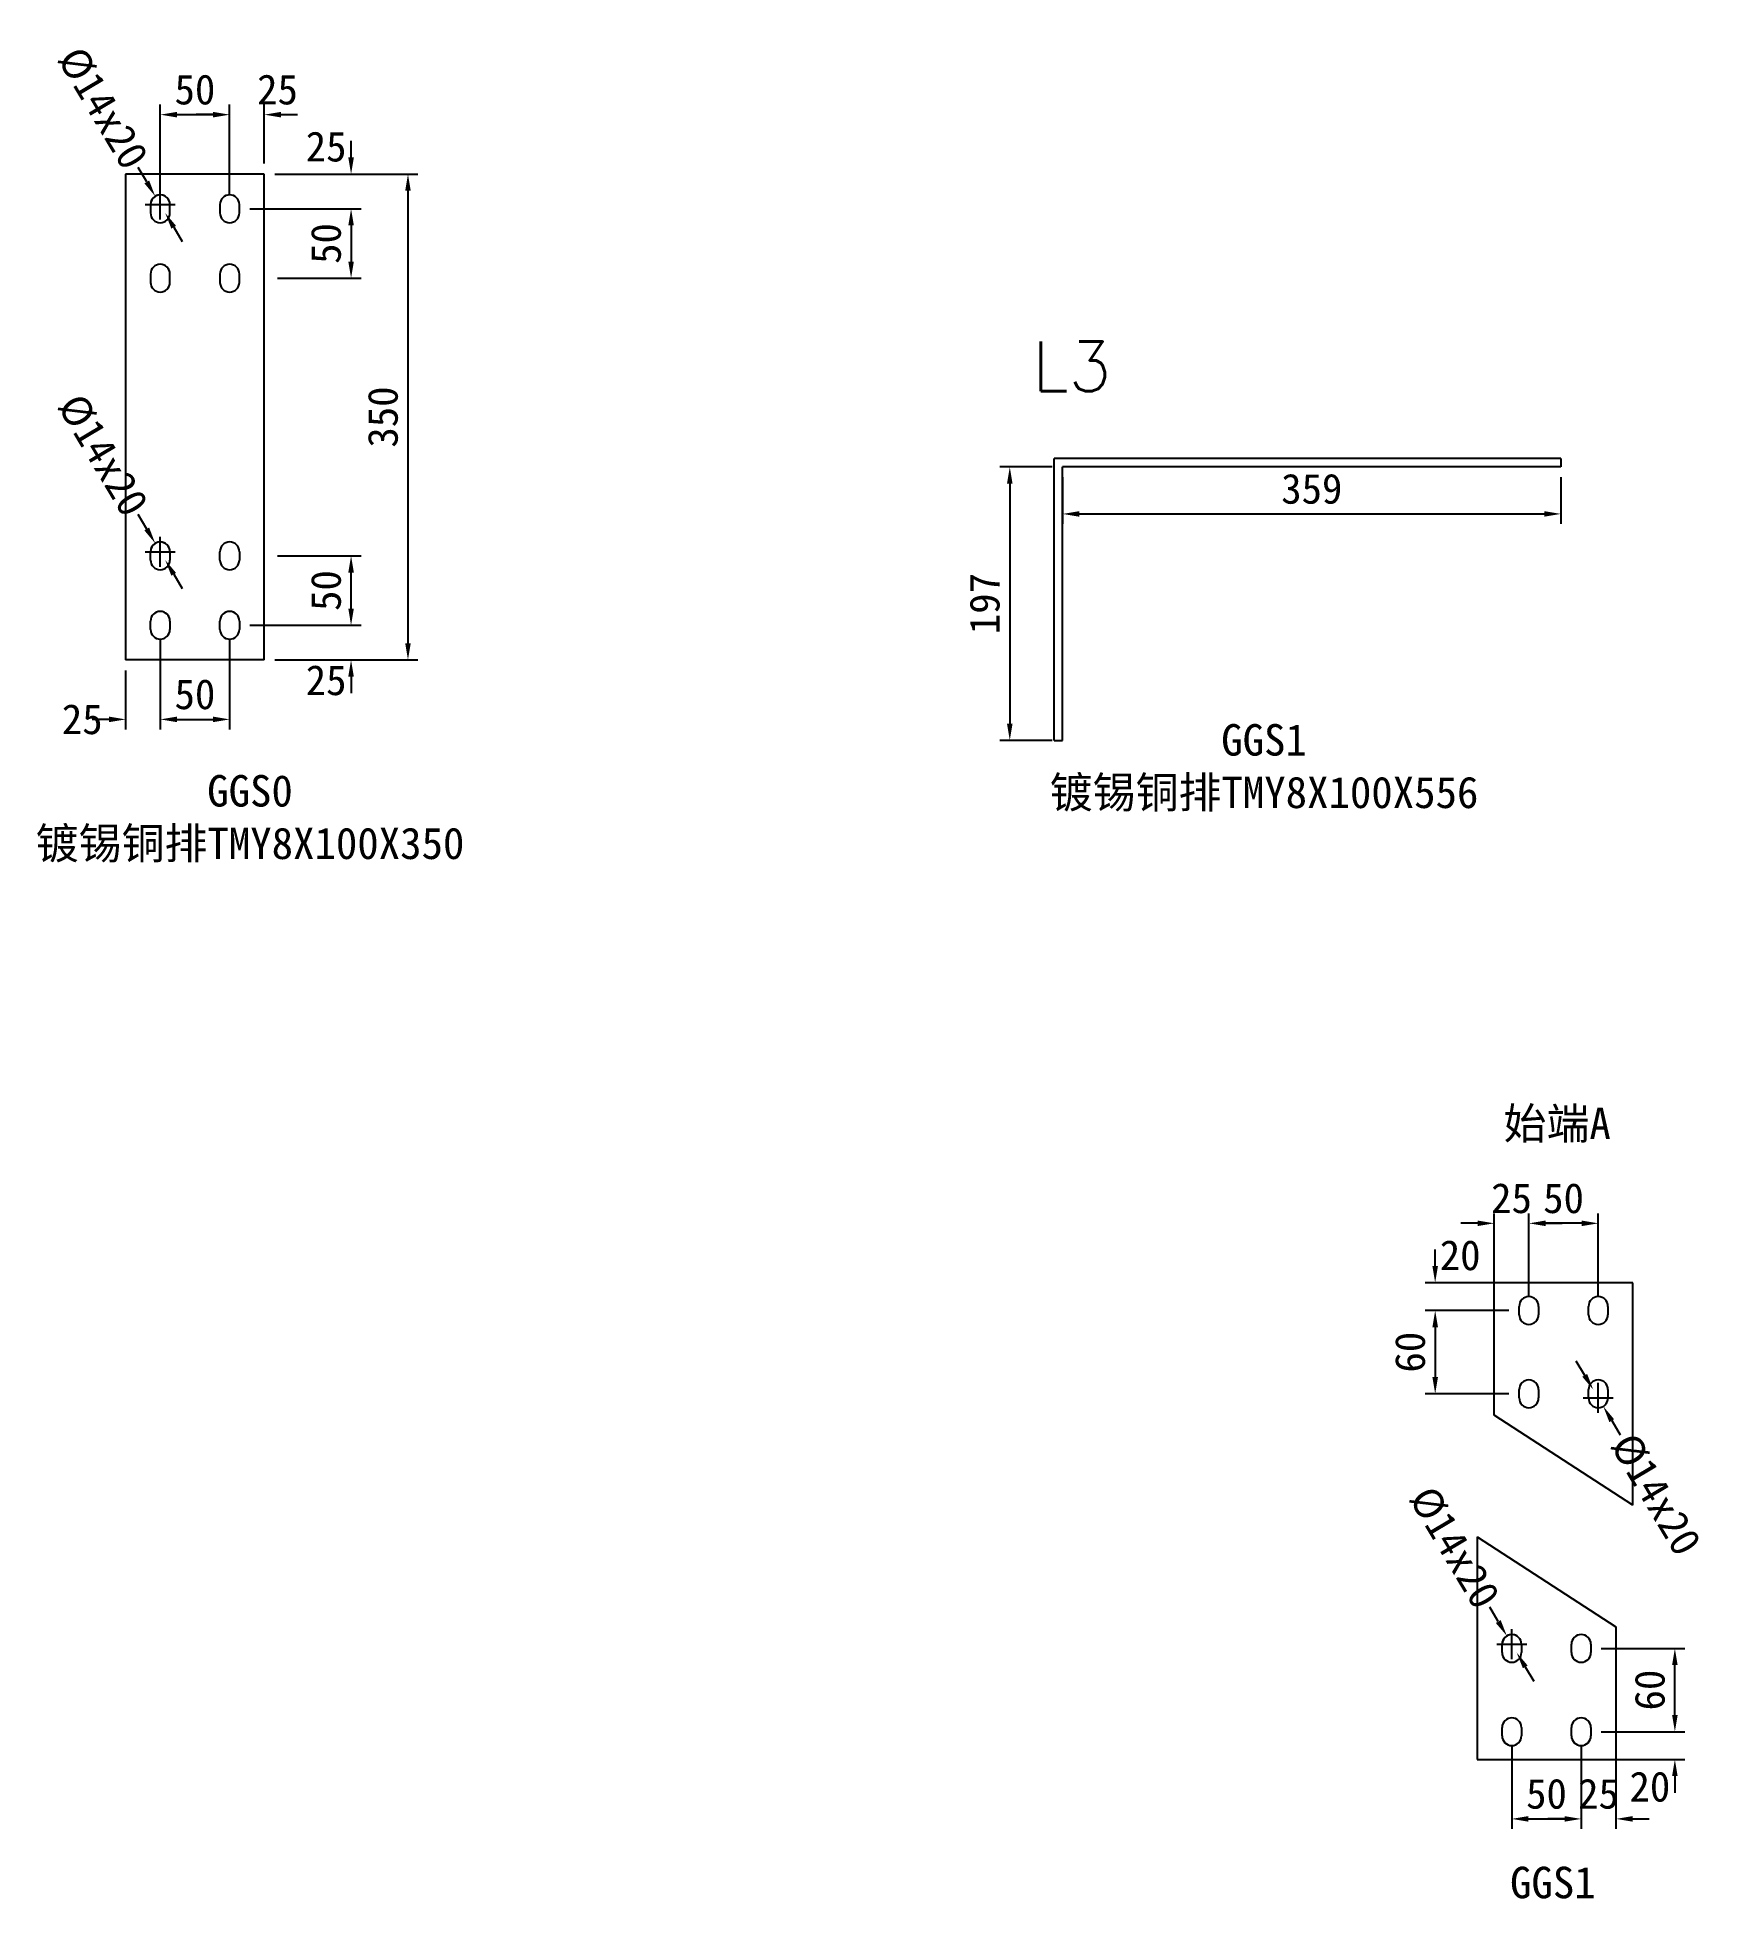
# Model space of a CAD drawing. Extents: x -48968009 to 2588125, y -43922717 to 2.
# Drawn here: x 2431492 to 2432696, y -611369 to -610028 of the extents above; entities that cross this region are included whole.
import ezdxf

# ---------------------------------------------------------------- set-up
doc = ezdxf.new("R2010")
doc.units = 0
doc.header["$LTSCALE"] = 1000
doc.header["$MEASUREMENT"] = 0
doc.layers.get('DEFPOINTS').update_dxf_attribs({"linetype": 'CONTINUOUS'})
for name, color, linetype in [('DQ', 7, 'CONTINUOUS'), ('图层4', 221, 'CONTINUOUS'), ('图层6', 221, 'CONTINUOUS')]:
    doc.layers.add(name, color=color, linetype=linetype)
doc.styles.add('_TCH_SPACE', font='SIMPLEX.shx', dxfattribs={"width": 0.8, "bigfont": 'GBCBIG.shx'})
doc.dimstyles.new('NORMAL', dxfattribs={"dimscale": 0.2, "dimtxt": 0.18, "dimasz": 0.18, "dimexe": 0.18, "dimexo": 0.0625, "dimgap": 0.09, "dimtad": 0, "dimtih": 1, "dimtoh": 1, "dimdec": 4, "dimzin": 0, "dimdsep": 46, "dimtxsty": 'Standard', "dimcen": 0.09, "dimadec": 0, "dimazin": 0, "dimtfac": 1, "dimtdec": 4, "dimtofl": 0, "dimtmove": 0, "dimatfit": 3, "dimfxl": 1, "dimtolj": 1, "dimtzin": 0, "dimarcsym": 0})

msp = doc.modelspace()

# ---------------------------------------------------------------- texts
at = {"layer": '图层4', "char_height": 22.68, "attachment_point": 5}
for s, insert in [('{\\fSimSun|b0|i0|c134|p2;始端}A', (2432587.1, -610811.3)), ('GGS1', (2432584, -611357))]:
    msp.add_mtext(s, dxfattribs=dict(at, insert=insert))

# ---------------------------------------------------------------- blocks, each defined once
blk = doc.blocks.new('*D2314')
at = {"layer": 'DEFPOINTS', "color": 0}
for p in [(2445935.1, -623163.6), (2446294.1, -623163.6), (2446294.1, -623197.5)]:
    blk.add_point(p, dxfattribs=at)
at = {"layer": '图层6', "lineweight": -2}
for p, q in [((2445935.1, -623171.1), (2445935.1, -623204.7)), ((2446294.1, -623171.1), (2446294.1, -623204.7)), ((2445947.1, -623197.5), (2446282.1, -623197.5))]:
    blk.add_line(p, q, dxfattribs=at)
at = {"layer": '图层6'}
for points in [[(2445947.1, -623195.5), (2445947.1, -623199.5), (2445935.1, -623197.5)], [(2446282.1, -623199.5), (2446282.1, -623195.5), (2446294.1, -623197.5)]]:
    blk.add_solid(points, dxfattribs=at)
at = {"layer": '图层6', "insert": (2446114.6, -623179.5), "char_height": 21.6, "attachment_point": 5}
blk.add_mtext('\\A1;359', dxfattribs=at)
blk = doc.blocks.new('*D2315')
at = {"layer": 'DEFPOINTS', "color": 0}
for p in [(2445935.1, -623163.6), (2445897, -623360.6), (2445935.1, -623360.6)]:
    blk.add_point(p, dxfattribs=at)
at = {"layer": '图层6', "lineweight": -2}
for p, q in [((2445927.6, -623163.6), (2445889.8, -623163.6)), ((2445897, -623175.6), (2445897, -623348.6)), ((2445927.6, -623360.6), (2445889.8, -623360.6))]:
    blk.add_line(p, q, dxfattribs=at)
at = {"layer": '图层6'}
for points in [[(2445899, -623175.6), (2445895, -623175.6), (2445897, -623163.6)], [(2445895, -623348.6), (2445899, -623348.6), (2445897, -623360.6)]]:
    blk.add_solid(points, dxfattribs=at)
at = {"layer": '图层6', "insert": (2445879, -623262.1), "char_height": 21.6, "attachment_point": 5, "rotation": 90}
blk.add_mtext('\\A1;197', dxfattribs=at)
blk = doc.blocks.new('*D2322')
at = {"layer": 'DEFPOINTS', "color": 0}
for p in [(2432554.4, -611251.2), (2432604.4, -611251.2), (2432604.4, -611311)]:
    blk.add_point(p, dxfattribs=at)
at = {"layer": '图层4', "lineweight": -2}
for p, q in [((2432554.4, -611258.7), (2432554.4, -611318.2)), ((2432604.4, -611258.7), (2432604.4, -611318.2)), ((2432566.4, -611311), (2432592.4, -611311))]:
    blk.add_line(p, q, dxfattribs=at)
at = {"layer": '图层4'}
for points in [[(2432566.4, -611309), (2432566.4, -611313), (2432554.4, -611311)], [(2432592.4, -611313), (2432592.4, -611309), (2432604.4, -611311)]]:
    blk.add_solid(points, dxfattribs=at)
at = {"layer": '图层4', "insert": (2432579.4, -611293), "char_height": 21.6, "attachment_point": 5}
blk.add_mtext('\\A1;50', dxfattribs=at)
blk = doc.blocks.new('*D2323')
at = {"layer": 'DEFPOINTS', "color": 0}
for p in [(2432629.4, -611261.1), (2432604.4, -611279.8), (2432629.4, -611311)]:
    blk.add_point(p, dxfattribs=at)
at = {"layer": '图层4', "lineweight": -2}
for p, q in [((2432629.4, -611268.6), (2432629.4, -611318.2)), ((2432604.4, -611287.3), (2432604.4, -611318.2)), ((2432592.4, -611311), (2432580.4, -611311)), ((2432641.4, -611311), (2432653.4, -611311))]:
    blk.add_line(p, q, dxfattribs=at)
at = {"layer": '图层4'}
for points in [[(2432592.4, -611313), (2432592.4, -611309), (2432604.4, -611311)], [(2432641.4, -611309), (2432641.4, -611313), (2432629.4, -611311)]]:
    blk.add_solid(points, dxfattribs=at)
at = {"layer": '图层4', "insert": (2432616.9, -611293), "char_height": 21.6, "attachment_point": 5}
blk.add_mtext('\\A1;25', dxfattribs=at)
blk = doc.blocks.new('*D2324')
at = {"layer": 'DEFPOINTS', "color": 0}
for p in [(2432611.4, -611248.2), (2432611.4, -611268.2), (2432671.9, -611268.2)]:
    blk.add_point(p, dxfattribs=at)
at = {"layer": '图层4', "lineweight": -2}
for p, q in [((2432671.9, -611236.2), (2432671.9, -611224.2)), ((2432618.9, -611248.2), (2432679.1, -611248.2)), ((2432618.9, -611268.2), (2432679.1, -611268.2)), ((2432671.9, -611280.2), (2432671.9, -611292.2))]:
    blk.add_line(p, q, dxfattribs=at)
at = {"layer": '图层4'}
for points in [[(2432669.9, -611236.2), (2432673.9, -611236.2), (2432671.9, -611248.2)], [(2432673.9, -611280.2), (2432669.9, -611280.2), (2432671.9, -611268.2)]]:
    blk.add_solid(points, dxfattribs=at)
at = {"layer": '图层4', "insert": (2432653.9, -611287.9), "char_height": 21.6, "attachment_point": 5}
blk.add_mtext('\\A1;20', dxfattribs=at)
blk = doc.blocks.new('*D2325')
at = {"layer": 'DEFPOINTS', "color": 0}
for p in [(2432611.4, -611188.2), (2432671.9, -611188.2), (2432630.1, -611248.2)]:
    blk.add_point(p, dxfattribs=at)
at = {"layer": '图层4', "lineweight": -2}
for p, q in [((2432618.9, -611188.2), (2432679.1, -611188.2)), ((2432671.9, -611236.2), (2432671.9, -611200.2)), ((2432637.6, -611248.2), (2432679.1, -611248.2))]:
    blk.add_line(p, q, dxfattribs=at)
at = {"layer": '图层4'}
for points in [[(2432673.9, -611200.2), (2432669.9, -611200.2), (2432671.9, -611188.2)], [(2432669.9, -611236.2), (2432673.9, -611236.2), (2432671.9, -611248.2)]]:
    blk.add_solid(points, dxfattribs=at)
at = {"layer": '图层4', "insert": (2432653.9, -611218.2), "char_height": 21.6, "attachment_point": 5, "rotation": 90}
blk.add_mtext('\\A1;60', dxfattribs=at)
blk = doc.blocks.new('*D2326')
at = {"layer": 'DEFPOINTS', "color": 0}
for p in [(2432550.8, -611179.1), (2432557.9, -611191.2)]:
    blk.add_point(p, dxfattribs=at)
at = {"layer": '图层4', "lineweight": -2}
for p, q in [((2432544.6, -611168.8), (2432538.5, -611158.5)), ((2432543.6, -611185.2), (2432565.2, -611185.2)), ((2432554.4, -611196), (2432554.4, -611174.4)), ((2432564.1, -611201.5), (2432570.2, -611211.8))]:
    blk.add_line(p, q, dxfattribs=at)
blk.add_arc((2432554.4, -611185.2), 7, 58.8693, 180, dxfattribs=at)
at = {"layer": '图层4'}
for points in [[(2432542.9, -611169.9), (2432546.4, -611167.8), (2432550.8, -611179.1)], [(2432565.8, -611200.5), (2432562.4, -611202.5), (2432557.9, -611191.2)]]:
    blk.add_solid(points, dxfattribs=at)
at = {"layer": '图层4', "insert": (2432513, -611115.6), "char_height": 21.6, "attachment_point": 5, "rotation": 300.7687}
blk.add_mtext('%%c14x20', dxfattribs=at)
blk = doc.blocks.new('*D2327')
at = {"layer": 'DEFPOINTS', "color": 0}
for p in [(2432566.7, -610882), (2432566.7, -610941.8), (2432616.7, -610941.8)]:
    blk.add_point(p, dxfattribs=at)
at = {"layer": '图层4', "lineweight": -2}
for p, q in [((2432566.7, -610934.3), (2432566.7, -610874.8)), ((2432616.7, -610934.3), (2432616.7, -610874.8)), ((2432604.7, -610882), (2432578.7, -610882))]:
    blk.add_line(p, q, dxfattribs=at)
at = {"layer": '图层4'}
for points in [[(2432578.7, -610880), (2432578.7, -610884), (2432566.7, -610882)], [(2432604.7, -610884), (2432604.7, -610880), (2432616.7, -610882)]]:
    blk.add_solid(points, dxfattribs=at)
at = {"layer": '图层4', "insert": (2432591.7, -610864), "char_height": 21.6, "attachment_point": 5}
blk.add_mtext('\\A1;50', dxfattribs=at)
blk = doc.blocks.new('*D2328')
at = {"layer": 'DEFPOINTS', "color": 0}
for p in [(2432541.7, -610882), (2432566.7, -610913.2), (2432541.7, -610931.8)]:
    blk.add_point(p, dxfattribs=at)
at = {"layer": '图层4', "lineweight": -2}
for p, q in [((2432541.7, -610924.3), (2432541.7, -610874.8)), ((2432566.7, -610905.7), (2432566.7, -610874.8)), ((2432529.7, -610882), (2432517.7, -610882)), ((2432578.7, -610882), (2432590.7, -610882))]:
    blk.add_line(p, q, dxfattribs=at)
at = {"layer": '图层4'}
for points in [[(2432529.7, -610884), (2432529.7, -610880), (2432541.7, -610882)], [(2432578.7, -610880), (2432578.7, -610884), (2432566.7, -610882)]]:
    blk.add_solid(points, dxfattribs=at)
at = {"layer": '图层4', "insert": (2432554.2, -610864), "char_height": 21.6, "attachment_point": 5}
blk.add_mtext('\\A1;25', dxfattribs=at)
blk = doc.blocks.new('*D2329')
at = {"layer": 'DEFPOINTS', "color": 0}
for p in [(2432499.2, -610924.8), (2432559.7, -610924.8), (2432559.7, -610944.8)]:
    blk.add_point(p, dxfattribs=at)
at = {"layer": '图层4', "lineweight": -2}
for p, q in [((2432499.2, -610912.8), (2432499.2, -610900.8)), ((2432552.2, -610924.8), (2432492, -610924.8)), ((2432552.2, -610944.8), (2432492, -610944.8)), ((2432499.2, -610956.8), (2432499.2, -610968.8))]:
    blk.add_line(p, q, dxfattribs=at)
at = {"layer": '图层4'}
for points in [[(2432497.2, -610912.8), (2432501.2, -610912.8), (2432499.2, -610924.8)], [(2432501.2, -610956.8), (2432497.2, -610956.8), (2432499.2, -610944.8)]]:
    blk.add_solid(points, dxfattribs=at)
at = {"layer": '图层4', "insert": (2432517.2, -610905.1), "char_height": 21.6, "attachment_point": 5}
blk.add_mtext('\\A1;20', dxfattribs=at)
blk = doc.blocks.new('*D2330')
at = {"layer": 'DEFPOINTS', "color": 0}
for p in [(2432540.9, -610944.8), (2432499.2, -611004.8), (2432559.7, -611004.8)]:
    blk.add_point(p, dxfattribs=at)
at = {"layer": '图层4', "lineweight": -2}
for p, q in [((2432533.4, -610944.8), (2432492, -610944.8)), ((2432499.2, -610956.8), (2432499.2, -610992.8)), ((2432552.2, -611004.8), (2432492, -611004.8))]:
    blk.add_line(p, q, dxfattribs=at)
at = {"layer": '图层4'}
for points in [[(2432501.2, -610956.8), (2432497.2, -610956.8), (2432499.2, -610944.8)], [(2432497.2, -610992.8), (2432501.2, -610992.8), (2432499.2, -611004.8)]]:
    blk.add_solid(points, dxfattribs=at)
at = {"layer": '图层4', "insert": (2432481.2, -610974.8), "char_height": 21.6, "attachment_point": 5, "rotation": 90}
blk.add_mtext('\\A1;60', dxfattribs=at)
blk = doc.blocks.new('*D2331')
at = {"layer": 'DEFPOINTS', "color": 0}
for p in [(2432613.1, -611001.8), (2432620.3, -611013.8)]:
    blk.add_point(p, dxfattribs=at)
at = {"layer": '图层4', "lineweight": -2}
for p, q in [((2432607, -610991.5), (2432600.8, -610981.2)), ((2432616.7, -611018.6), (2432616.7, -610997)), ((2432605.9, -611007.8), (2432627.5, -611007.8)), ((2432626.4, -611024.1), (2432632.5, -611034.4))]:
    blk.add_line(p, q, dxfattribs=at)
at = {"layer": '图层4'}
for points in [[(2432605.2, -610992.5), (2432608.7, -610990.5), (2432613.1, -611001.8)], [(2432628.1, -611023.1), (2432624.7, -611025.2), (2432620.3, -611013.8)]]:
    blk.add_solid(points, dxfattribs=at)
at = {"layer": '图层4', "insert": (2432658.1, -611077.3), "char_height": 21.6, "attachment_point": 5, "rotation": 300.7687}
blk.add_mtext('%%c14x20', dxfattribs=at)
blk = doc.blocks.new('*D2303')
at = {"layer": 'DEFPOINTS', "color": 0}
for p in [(2446054.7, -623461.8), (2446004.7, -623526.6), (2446054.7, -623526.6)]:
    blk.add_point(p, dxfattribs=at)
at = {"layer": '图层4', "lineweight": -2}
for p, q in [((2446004.7, -623519.1), (2446004.7, -623454.6)), ((2446054.7, -623519.1), (2446054.7, -623454.6)), ((2446016.7, -623461.8), (2446042.7, -623461.8))]:
    blk.add_line(p, q, dxfattribs=at)
at = {"layer": '图层4'}
for points in [[(2446016.7, -623459.8), (2446016.7, -623463.8), (2446004.7, -623461.8)], [(2446042.7, -623463.8), (2446042.7, -623459.8), (2446054.7, -623461.8)]]:
    blk.add_solid(points, dxfattribs=at)
at = {"layer": '图层4', "insert": (2446029.7, -623443.8), "char_height": 21.6, "attachment_point": 5}
blk.add_mtext('\\A1;50', dxfattribs=at)
blk = doc.blocks.new('*D2304')
at = {"layer": 'DEFPOINTS', "color": 0}
for p in [(2446079.7, -623461.8), (2446054.7, -623492.9), (2446079.7, -623504.6)]:
    blk.add_point(p, dxfattribs=at)
at = {"layer": '图层4', "lineweight": -2}
for p, q in [((2446054.7, -623485.4), (2446054.7, -623454.6)), ((2446079.7, -623497.1), (2446079.7, -623454.6)), ((2446042.7, -623461.8), (2446030.7, -623461.8)), ((2446091.7, -623461.8), (2446103.7, -623461.8))]:
    blk.add_line(p, q, dxfattribs=at)
at = {"layer": '图层4'}
for points in [[(2446042.7, -623463.8), (2446042.7, -623459.8), (2446054.7, -623461.8)], [(2446091.7, -623459.8), (2446091.7, -623463.8), (2446079.7, -623461.8)]]:
    blk.add_solid(points, dxfattribs=at)
at = {"layer": '图层4', "insert": (2446089.2, -623443.8), "char_height": 21.6, "attachment_point": 5}
blk.add_mtext('\\A1;25', dxfattribs=at)
blk = doc.blocks.new('*D2305')
at = {"layer": 'DEFPOINTS', "color": 0}
for p in [(2446081.7, -623504.6), (2446142.2, -623504.6), (2446061.7, -623529.6)]:
    blk.add_point(p, dxfattribs=at)
at = {"layer": '图层4', "lineweight": -2}
for p, q in [((2446142.2, -623492.6), (2446142.2, -623480.6)), ((2446089.2, -623504.6), (2446149.4, -623504.6)), ((2446069.2, -623529.6), (2446149.4, -623529.6)), ((2446142.2, -623541.6), (2446142.2, -623553.6))]:
    blk.add_line(p, q, dxfattribs=at)
at = {"layer": '图层4'}
for points in [[(2446140.2, -623492.6), (2446144.2, -623492.6), (2446142.2, -623504.6)], [(2446144.2, -623541.6), (2446140.2, -623541.6), (2446142.2, -623529.6)]]:
    blk.add_solid(points, dxfattribs=at)
at = {"layer": '图层4', "insert": (2446124.2, -623484.9), "char_height": 21.6, "attachment_point": 5}
blk.add_mtext('\\A1;25', dxfattribs=at)
blk = doc.blocks.new('*D2306')
at = {"layer": 'DEFPOINTS', "color": 0}
for p in [(2446100.4, -623529.6), (2446081.7, -623579.6), (2446142.2, -623579.6)]:
    blk.add_point(p, dxfattribs=at)
at = {"layer": '图层4', "lineweight": -2}
for p, q in [((2446107.9, -623529.6), (2446149.4, -623529.6)), ((2446142.2, -623541.6), (2446142.2, -623567.6)), ((2446089.2, -623579.6), (2446149.4, -623579.6))]:
    blk.add_line(p, q, dxfattribs=at)
at = {"layer": '图层4'}
for points in [[(2446144.2, -623541.6), (2446140.2, -623541.6), (2446142.2, -623529.6)], [(2446140.2, -623567.6), (2446144.2, -623567.6), (2446142.2, -623579.6)]]:
    blk.add_solid(points, dxfattribs=at)
at = {"layer": '图层4', "insert": (2446124.2, -623554.6), "char_height": 21.6, "attachment_point": 5, "rotation": 90}
blk.add_mtext('\\A1;50', dxfattribs=at)
blk = doc.blocks.new('*D2307')
at = {"layer": 'DEFPOINTS', "color": 0}
for p in [(2446004.7, -623832.6), (2446054.7, -623832.6), (2446054.7, -623897.4)]:
    blk.add_point(p, dxfattribs=at)
at = {"layer": '图层4', "lineweight": -2}
for p, q in [((2446004.7, -623840.1), (2446004.7, -623904.6)), ((2446054.7, -623840.1), (2446054.7, -623904.6)), ((2446016.7, -623897.4), (2446042.7, -623897.4))]:
    blk.add_line(p, q, dxfattribs=at)
at = {"layer": '图层4'}
for points in [[(2446016.7, -623895.4), (2446016.7, -623899.4), (2446004.7, -623897.4)], [(2446042.7, -623899.4), (2446042.7, -623895.4), (2446054.7, -623897.4)]]:
    blk.add_solid(points, dxfattribs=at)
at = {"layer": '图层4', "insert": (2446029.7, -623879.4), "char_height": 21.6, "attachment_point": 5}
blk.add_mtext('\\A1;50', dxfattribs=at)
blk = doc.blocks.new('*D2308')
at = {"layer": 'DEFPOINTS', "color": 0}
for p in [(2446061.7, -623829.6), (2446081.7, -623854.6), (2446142.2, -623854.6)]:
    blk.add_point(p, dxfattribs=at)
at = {"layer": '图层4', "lineweight": -2}
for p, q in [((2446142.2, -623817.6), (2446142.2, -623805.6)), ((2446069.2, -623829.6), (2446149.4, -623829.6)), ((2446089.2, -623854.6), (2446149.4, -623854.6)), ((2446142.2, -623866.6), (2446142.2, -623878.6))]:
    blk.add_line(p, q, dxfattribs=at)
at = {"layer": '图层4'}
for points in [[(2446140.2, -623817.6), (2446144.2, -623817.6), (2446142.2, -623829.6)], [(2446144.2, -623866.6), (2446140.2, -623866.6), (2446142.2, -623854.6)]]:
    blk.add_solid(points, dxfattribs=at)
at = {"layer": '图层4', "insert": (2446124.2, -623869.3), "char_height": 21.6, "attachment_point": 5}
blk.add_mtext('\\A1;25', dxfattribs=at)
blk = doc.blocks.new('*D2309')
at = {"layer": 'DEFPOINTS', "color": 0}
for p in [(2446081.7, -623779.6), (2446142.2, -623779.6), (2446100.4, -623829.6)]:
    blk.add_point(p, dxfattribs=at)
at = {"layer": '图层4', "lineweight": -2}
for p, q in [((2446089.2, -623779.6), (2446149.4, -623779.6)), ((2446142.2, -623817.6), (2446142.2, -623791.6)), ((2446107.9, -623829.6), (2446149.4, -623829.6))]:
    blk.add_line(p, q, dxfattribs=at)
at = {"layer": '图层4'}
for points in [[(2446144.2, -623791.6), (2446140.2, -623791.6), (2446142.2, -623779.6)], [(2446140.2, -623817.6), (2446144.2, -623817.6), (2446142.2, -623829.6)]]:
    blk.add_solid(points, dxfattribs=at)
at = {"layer": '图层4', "insert": (2446124.2, -623804.6), "char_height": 21.6, "attachment_point": 5, "rotation": 90}
blk.add_mtext('\\A1;50', dxfattribs=at)
blk = doc.blocks.new('*D2310')
at = {"layer": 'DEFPOINTS', "color": 0}
for p in [(2446001.1, -623770.6), (2446008.3, -623782.6)]:
    blk.add_point(p, dxfattribs=at)
at = {"layer": '图层4', "lineweight": -2}
for p, q in [((2445995, -623760.3), (2445988.8, -623749.9)), ((2445993.9, -623776.6), (2446015.5, -623776.6)), ((2446004.7, -623787.4), (2446004.7, -623765.8)), ((2446014.4, -623792.9), (2446020.5, -623803.2))]:
    blk.add_line(p, q, dxfattribs=at)
blk.add_arc((2446004.7, -623776.6), 7, 58.8693, 180, dxfattribs=at)
at = {"layer": '图层4'}
for points in [[(2445993.3, -623761.3), (2445996.7, -623759.2), (2446001.1, -623770.6)], [(2446016.1, -623791.9), (2446012.7, -623793.9), (2446008.3, -623782.6)]]:
    blk.add_solid(points, dxfattribs=at)
at = {"layer": '图层4', "insert": (2445963.3, -623707.1), "char_height": 21.6, "attachment_point": 5, "rotation": 300.7687}
blk.add_mtext('%%c14x20', dxfattribs=at)
blk = doc.blocks.new('*D2311')
at = {"layer": 'DEFPOINTS', "color": 0}
for p in [(2446079.7, -623504.6), (2446079.7, -623854.6), (2446183.2, -623854.6)]:
    blk.add_point(p, dxfattribs=at)
at = {"layer": '图层4', "lineweight": -2}
for p, q in [((2446087.2, -623504.6), (2446190.4, -623504.6)), ((2446183.2, -623516.6), (2446183.2, -623842.6)), ((2446087.2, -623854.6), (2446190.4, -623854.6))]:
    blk.add_line(p, q, dxfattribs=at)
at = {"layer": '图层4'}
for points in [[(2446185.2, -623516.6), (2446181.2, -623516.6), (2446183.2, -623504.6)], [(2446181.2, -623842.6), (2446185.2, -623842.6), (2446183.2, -623854.6)]]:
    blk.add_solid(points, dxfattribs=at)
at = {"layer": '图层4', "insert": (2446165.2, -623679.6), "char_height": 21.6, "attachment_point": 5, "rotation": 90}
blk.add_mtext('\\A1;350', dxfattribs=at)
blk = doc.blocks.new('*D2312')
at = {"layer": 'DEFPOINTS', "color": 0}
for p in [(2446004.7, -623832.6), (2445979.7, -623854.6), (2445979.7, -623897.4)]:
    blk.add_point(p, dxfattribs=at)
at = {"layer": '图层4', "lineweight": -2}
for p, q in [((2446004.7, -623840.1), (2446004.7, -623904.6)), ((2445979.7, -623862.1), (2445979.7, -623904.6)), ((2445967.7, -623897.4), (2445955.7, -623897.4)), ((2446016.7, -623897.4), (2446028.7, -623897.4))]:
    blk.add_line(p, q, dxfattribs=at)
at = {"layer": '图层4'}
for points in [[(2445967.7, -623899.4), (2445967.7, -623895.4), (2445979.7, -623897.4)], [(2446016.7, -623895.4), (2446016.7, -623899.4), (2446004.7, -623897.4)]]:
    blk.add_solid(points, dxfattribs=at)
at = {"layer": '图层4', "insert": (2445948.5, -623897.4), "char_height": 21.6, "attachment_point": 5}
blk.add_mtext('\\A1;25', dxfattribs=at)
blk = doc.blocks.new('*D2313')
at = {"layer": 'DEFPOINTS', "color": 0}
for p in [(2446001.1, -623520.6), (2446008.3, -623532.6)]:
    blk.add_point(p, dxfattribs=at)
at = {"layer": '图层4', "lineweight": -2}
for p, q in [((2445995, -623510.3), (2445988.8, -623499.9)), ((2446004.7, -623537.4), (2446004.7, -623515.8)), ((2445993.9, -623526.6), (2446015.5, -623526.6)), ((2446014.4, -623542.9), (2446020.5, -623553.2))]:
    blk.add_line(p, q, dxfattribs=at)
blk.add_arc((2446004.7, -623526.6), 7, 58.8693, 180, dxfattribs=at)
at = {"layer": '图层4'}
for points in [[(2445993.3, -623511.3), (2445996.7, -623509.2), (2446001.1, -623520.6)], [(2446016.1, -623541.9), (2446012.7, -623543.9), (2446008.3, -623532.6)]]:
    blk.add_solid(points, dxfattribs=at)
at = {"layer": '图层4', "insert": (2445963.3, -623457.1), "char_height": 21.6, "attachment_point": 5, "rotation": 300.7687}
blk.add_mtext('%%c14x20', dxfattribs=at)
blk = doc.blocks.new('TYE65464')
at = {"layer": '图层6', "color": 33}
for p, q in [((2445929.1, -623360.6), (2445929.1, -623157.6)), ((2446294.1, -623157.6), (2445929.1, -623157.6)), ((2445935.1, -623360.6), (2445935.1, -623163.6)), ((2446294.1, -623163.6), (2445935.1, -623163.6))]:
    blk.add_line(p, q, dxfattribs=at)
at = {"layer": 'DQ', "color": 1, "style": '_TCH_SPACE'}
blk.add_text('L3', height=35.74, dxfattribs=at).set_placement((2445913.3, -623109.1))
at = {"layer": '图层4', "insert": (2446080.2, -623380.4), "char_height": 22.68, "attachment_point": 5}
blk.add_mtext('{\\fSimSun|b0|i0|c134|p2;GGS1\\P镀锡铜排TMY8X100X556}', dxfattribs=at)
at = {"layer": '图层6', "color": 33}
dim = blk.add_linear_dim(base=(2445897, -623360.6), p1=(2445935.1, -623163.6), p2=(2445935.1, -623360.6), angle=90, dimstyle='NORMAL', override={"dimscale": 120, "dimasz": 0.1, "dimexe": 0.06, "dimgap": 0.06, "dimtad": 1, "dimtih": 0, "dimdec": 0, "dimclrd": 256, "dimclre": 256, "dimclrt": 256, "dimtdec": 0, "dimtix": 1, "dimtmove": 2, "dimatfit": 0, "dimfxl": 250, "dimtfillclr": 2}, dxfattribs=at)
dim.commit()
dim.dimension.update_dxf_attribs({"geometry": '*D2315', "text_midpoint": (2445879, -623262.1)})
dim = blk.add_linear_dim(base=(2446294.1, -623197.5), p1=(2445935.1, -623163.6), p2=(2446294.1, -623163.6), dimstyle='NORMAL', override={"dimscale": 120, "dimasz": 0.1, "dimexe": 0.06, "dimgap": 0.06, "dimtad": 1, "dimtih": 0, "dimdec": 0, "dimclrd": 256, "dimclre": 256, "dimclrt": 256, "dimtdec": 0, "dimtix": 1, "dimtmove": 2, "dimatfit": 0, "dimfxl": 250, "dimtfillclr": 2}, dxfattribs=at)
dim.commit()
dim.dimension.update_dxf_attribs({"geometry": '*D2314', "text_midpoint": (2446114.6, -623179.5)})
blk = doc.blocks.new('XCWERWE')
at = {"layer": '图层4', "color": 33}
for p, q in [((2445979.7, -623504.6), (2445979.7, -623854.6)), ((2446079.7, -623504.6), (2445979.7, -623504.6)), ((2446079.7, -623854.6), (2446079.7, -623504.6)), ((2445997.7, -623526.6), (2445997.7, -623532.6)), ((2446011.7, -623532.6), (2446011.7, -623526.6)), ((2446047.7, -623526.6), (2446047.7, -623532.6)), ((2446061.7, -623532.6), (2446061.7, -623526.6)), ((2445997.7, -623576.6), (2445997.7, -623582.6)), ((2446011.7, -623582.6), (2446011.7, -623576.6)), ((2446047.7, -623576.6), (2446047.7, -623582.6)), ((2446061.7, -623582.6), (2446061.7, -623576.6)), ((2445997.7, -623782.6), (2445997.7, -623776.6)), ((2446011.7, -623776.6), (2446011.7, -623782.6)), ((2446047.7, -623782.6), (2446047.7, -623776.6)), ((2446061.7, -623776.6), (2446061.7, -623782.6)), ((2445997.7, -623832.6), (2445997.7, -623826.6)), ((2446011.7, -623826.6), (2446011.7, -623832.6)), ((2446047.7, -623832.6), (2446047.7, -623826.6)), ((2446061.7, -623826.6), (2446061.7, -623832.6)), ((2446079.7, -623854.6), (2445979.7, -623854.6))]:
    blk.add_line(p, q, dxfattribs=at)
for centre, start, end in [((2446004.7, -623526.6), 0, 180), ((2446054.7, -623526.6), 0, 180), ((2446004.7, -623532.6), 180, 0), ((2446054.7, -623532.6), 180, 0), ((2446004.7, -623576.6), 0, 180), ((2446054.7, -623576.6), 0, 180), ((2446004.7, -623582.6), 180, 0), ((2446054.7, -623582.6), 180, 0), ((2446004.7, -623776.6), 0, 180), ((2446054.7, -623776.6), 0, 180), ((2446004.7, -623782.6), 180, 0), ((2446054.7, -623782.6), 180, 0), ((2446004.7, -623826.6), 0, 180), ((2446054.7, -623826.6), 0, 180), ((2446004.7, -623832.6), 180, 0), ((2446054.7, -623832.6), 180, 0)]:
    blk.add_arc(centre, 7, start, end, dxfattribs=at)
at = {"layer": '图层4', "insert": (2446069.4, -623969), "char_height": 22.68, "attachment_point": 5}
blk.add_mtext('{\\fSimSun|b0|i0|c134|p2;GGS0\\P镀锡铜排TMY8X100X350}', dxfattribs=at)
at = {"layer": '图层4', "color": 33}
for p1, p2, picture, middle in [((2446008.3, -623532.6), (2446001.1, -623520.6), '*D2313', (2445963.3, -623457.1)), ((2446008.3, -623782.6), (2446001.1, -623770.6), '*D2310', (2445963.3, -623707.1))]:
    dim = blk.add_diameter_dim_2p(p1=p1, p2=p2, text='<>x20', dimstyle='NORMAL', override={"dimscale": 120, "dimasz": 0.1, "dimexe": 0.06, "dimgap": 0.06, "dimtad": 1, "dimtih": 0, "dimdec": 0, "dimclrd": 256, "dimclre": 256, "dimclrt": 256, "dimtdec": 0, "dimtix": 1, "dimtmove": 2, "dimfxl": 250, "dimtfillclr": 2}, dxfattribs=at)
    dim.commit()
    dim.dimension.update_dxf_attribs({"geometry": picture, "text_midpoint": middle, "dimtype": 131})
for base, p1, p2, picture, middle in [((2446054.7, -623461.8), (2446004.7, -623526.6), (2446054.7, -623526.6), '*D2303', (2446029.7, -623443.8)), ((2446054.7, -623897.4), (2446004.7, -623832.6), (2446054.7, -623832.6), '*D2307', (2446029.7, -623879.4))]:
    dim = blk.add_linear_dim(base=base, p1=p1, p2=p2, dimstyle='NORMAL', override={"dimscale": 120, "dimasz": 0.1, "dimexe": 0.06, "dimgap": 0.06, "dimtad": 1, "dimtih": 0, "dimdec": 0, "dimclrd": 256, "dimclre": 256, "dimclrt": 256, "dimtdec": 0, "dimtix": 1, "dimtmove": 2, "dimfxl": 250, "dimtfillclr": 2}, dxfattribs=at)
    dim.commit()
    dim.dimension.update_dxf_attribs({"geometry": picture, "text_midpoint": middle})
for base, p1, p2, picture, middle in [((2446079.7, -623461.8), (2446054.7, -623492.9), (2446079.7, -623504.6), '*D2304', (2446089.2, -623443.8)), ((2445979.7, -623897.4), (2446004.7, -623832.6), (2445979.7, -623854.6), '*D2312', (2445948.5, -623897.4))]:
    dim = blk.add_linear_dim(base=base, p1=p1, p2=p2, dimstyle='NORMAL', override={"dimscale": 120, "dimasz": 0.1, "dimexe": 0.06, "dimgap": 0.06, "dimtad": 1, "dimtih": 0, "dimdec": 0, "dimclrd": 256, "dimclre": 256, "dimclrt": 256, "dimtdec": 0, "dimtix": 1, "dimtmove": 2, "dimfxl": 250, "dimtfillclr": 2}, dxfattribs=at)
    dim.commit()
    dim.dimension.update_dxf_attribs({"geometry": picture, "text_midpoint": middle, "dimtype": 128})
for base, p1, p2, angle, picture, middle in [((2446142.2, -623504.6), (2446061.7, -623529.6), (2446081.7, -623504.6), 90, '*D2305', (2446124.2, -623484.9)), ((2446142.2, -623854.6), (2446061.7, -623829.6), (2446081.7, -623854.6), 270, '*D2308', (2446124.2, -623869.3))]:
    dim = blk.add_linear_dim(base=base, p1=p1, p2=p2, angle=angle, dimstyle='NORMAL', override={"dimscale": 120, "dimasz": 0.1, "dimexe": 0.06, "dimgap": 0.06, "dimtad": 1, "dimtih": 0, "dimdec": 0, "dimclrd": 256, "dimclre": 256, "dimclrt": 256, "dimtdec": 0, "dimtix": 1, "dimtmove": 2, "dimfxl": 250, "dimtfillclr": 2}, dxfattribs=at)
    dim.commit()
    dim.dimension.update_dxf_attribs({"geometry": picture, "text_midpoint": middle, "dimtype": 128})
for base, p1, p2, angle, picture, middle in [((2446183.2, -623854.6), (2446079.7, -623504.6), (2446079.7, -623854.6), 90, '*D2311', (2446165.2, -623679.6)), ((2446142.2, -623579.6), (2446100.4, -623529.6), (2446081.7, -623579.6), 90, '*D2306', (2446124.2, -623554.6)), ((2446142.2, -623779.6), (2446100.4, -623829.6), (2446081.7, -623779.6), 270, '*D2309', (2446124.2, -623804.6))]:
    dim = blk.add_linear_dim(base=base, p1=p1, p2=p2, angle=angle, dimstyle='NORMAL', override={"dimscale": 120, "dimasz": 0.1, "dimexe": 0.06, "dimgap": 0.06, "dimtad": 1, "dimtih": 0, "dimdec": 0, "dimclrd": 256, "dimclre": 256, "dimclrt": 256, "dimtdec": 0, "dimtix": 1, "dimtmove": 2, "dimfxl": 250, "dimtfillclr": 2}, dxfattribs=at)
    dim.commit()
    dim.dimension.update_dxf_attribs({"geometry": picture, "text_midpoint": middle})

# ---------------------------------------------------------------- dimensions: what is measured, and where the dimension line sits
at = {"layer": '图层4', "color": 33}
for base, p1, p2, angle, picture, middle in [((2432541.7, -610882), (2432566.7, -610913.2), (2432541.7, -610931.8), 180, '*D2328', (2432554.2, -610864)), ((2432566.7, -610882), (2432616.7, -610941.8), (2432566.7, -610941.8), 180, '*D2327', (2432591.7, -610864)), ((2432499.2, -611004.8), (2432540.9, -610944.8), (2432559.7, -611004.8), 90, '*D2330', (2432481.2, -610974.8)), ((2432671.9, -611188.2), (2432630.1, -611248.2), (2432611.4, -611188.2), 270, '*D2325', (2432653.9, -611218.2))]:
    dim = msp.add_linear_dim(base=base, p1=p1, p2=p2, angle=angle, dimstyle='NORMAL', override={"dimscale": 120, "dimasz": 0.1, "dimexe": 0.06, "dimgap": 0.06, "dimtad": 1, "dimtih": 0, "dimdec": 0, "dimclrd": 256, "dimclre": 256, "dimclrt": 256, "dimtdec": 0, "dimtix": 1, "dimtmove": 2, "dimfxl": 250, "dimtfillclr": 2}, dxfattribs=at)
    dim.commit()
    dim.dimension.update_dxf_attribs({"geometry": picture, "text_midpoint": middle})
for base, p1, p2, angle, picture, middle in [((2432499.2, -610924.8), (2432559.7, -610944.8), (2432559.7, -610924.8), 90, '*D2329', (2432517.2, -610905.1)), ((2432671.9, -611268.2), (2432611.4, -611248.2), (2432611.4, -611268.2), 270, '*D2324', (2432653.9, -611287.9))]:
    dim = msp.add_linear_dim(base=base, p1=p1, p2=p2, angle=angle, dimstyle='NORMAL', override={"dimscale": 120, "dimasz": 0.1, "dimexe": 0.06, "dimgap": 0.06, "dimtad": 1, "dimtih": 0, "dimdec": 0, "dimclrd": 256, "dimclre": 256, "dimclrt": 256, "dimtdec": 0, "dimtix": 1, "dimtmove": 2, "dimfxl": 250, "dimtfillclr": 2}, dxfattribs=at)
    dim.commit()
    dim.dimension.update_dxf_attribs({"geometry": picture, "text_midpoint": middle, "dimtype": 160})
for p1, p2, picture, middle in [((2432613.1, -611001.8), (2432620.3, -611013.8), '*D2331', (2432658.1, -611077.3)), ((2432557.9, -611191.2), (2432550.8, -611179.1), '*D2326', (2432513, -611115.6))]:
    dim = msp.add_diameter_dim_2p(p1=p1, p2=p2, text='<>x20', dimstyle='NORMAL', override={"dimscale": 120, "dimasz": 0.1, "dimexe": 0.06, "dimgap": 0.06, "dimtad": 1, "dimtih": 0, "dimdec": 0, "dimclrd": 256, "dimclre": 256, "dimclrt": 256, "dimtdec": 0, "dimtix": 1, "dimtmove": 2, "dimfxl": 250, "dimtfillclr": 2}, dxfattribs=at)
    dim.commit()
    dim.dimension.update_dxf_attribs({"geometry": picture, "text_midpoint": middle, "dimtype": 163})
for base, p1, p2, picture, middle in [((2432604.4, -611311), (2432554.4, -611251.2), (2432604.4, -611251.2), '*D2322', (2432579.4, -611293)), ((2432629.4, -611311), (2432604.4, -611279.8), (2432629.4, -611261.1), '*D2323', (2432616.9, -611293))]:
    dim = msp.add_linear_dim(base=base, p1=p1, p2=p2, dimstyle='NORMAL', override={"dimscale": 120, "dimasz": 0.1, "dimexe": 0.06, "dimgap": 0.06, "dimtad": 1, "dimtih": 0, "dimdec": 0, "dimclrd": 256, "dimclre": 256, "dimclrt": 256, "dimtdec": 0, "dimtix": 1, "dimtmove": 2, "dimfxl": 250, "dimtfillclr": 2}, dxfattribs=at)
    dim.commit()
    dim.dimension.update_dxf_attribs({"geometry": picture, "text_midpoint": middle})

# ---------------------------------------------------------------- linework, layer by layer
at = {"layer": '图层4', "color": 33}
for p, q in [((2432641.7, -610924.8), (2432541.7, -610924.8)), ((2432541.7, -611020.2), (2432541.7, -610924.8)), ((2432641.7, -611085.1), (2432641.7, -610924.8)), ((2432559.7, -610947.8), (2432559.7, -610941.8)), ((2432573.7, -610941.8), (2432573.7, -610947.8)), ((2432609.7, -610947.8), (2432609.7, -610941.8)), ((2432623.7, -610941.8), (2432623.7, -610947.8)), ((2432559.7, -611007.8), (2432559.7, -611001.8)), ((2432573.7, -611001.8), (2432573.7, -611007.8)), ((2432609.7, -611007.8), (2432609.7, -611001.8)), ((2432623.7, -611001.8), (2432623.7, -611007.8)), ((2432529.4, -611107.8), (2432529.4, -611268.2)), ((2432629.4, -611172.7), (2432629.4, -611268.2)), ((2432547.4, -611191.2), (2432547.4, -611185.2)), ((2432561.4, -611185.2), (2432561.4, -611191.2)), ((2432597.4, -611191.2), (2432597.4, -611185.2)), ((2432611.4, -611185.2), (2432611.4, -611191.2)), ((2432547.4, -611251.2), (2432547.4, -611245.2)), ((2432561.4, -611245.2), (2432561.4, -611251.2)), ((2432597.4, -611251.2), (2432597.4, -611245.2)), ((2432611.4, -611245.2), (2432611.4, -611251.2)), ((2432529.4, -611268.2), (2432629.4, -611268.2))]:
    msp.add_line(p, q, dxfattribs=at)
for centre, start, end in [((2432566.7, -610941.8), 0, 180), ((2432616.7, -610941.8), 0, 180), ((2432566.7, -610947.8), 180, 0), ((2432616.7, -610947.8), 180, 0), ((2432566.7, -611001.8), 0, 180), ((2432616.7, -611001.8), 0, 180), ((2432566.7, -611007.8), 180, 0), ((2432616.7, -611007.8), 180, 0), ((2432554.4, -611185.2), 0, 180), ((2432604.4, -611185.2), 0, 180), ((2432554.4, -611191.2), 180, 0), ((2432604.4, -611191.2), 180, 0), ((2432554.4, -611245.2), 0, 180), ((2432604.4, -611245.2), 0, 180), ((2432554.4, -611251.2), 180, 0), ((2432604.4, -611251.2), 180, 0)]:
    msp.add_arc(centre, 7, start, end, dxfattribs=at)
at = {"layer": '图层6', "color": 33}
for p, q in [((2432589.8, -610331.1), (2432589.8, -610337.1)), ((2432224.8, -610534.1), (2432230.8, -610534.1)), ((2432641.7, -611085.1), (2432541.7, -611020.2)), ((2432529.4, -611107.8), (2432629.4, -611172.7))]:
    msp.add_line(p, q, dxfattribs=at)

# ---------------------------------------------------------------- block references
for name, p in [('XCWERWE', (-14424.1, 13378.4)), ('TYE65464', (-13704.3, 12826.5))]:
    msp.add_blockref(name, p, dxfattribs=at)

msp.set_redraw_order([(e.dxf.handle, doc.entitydb.next_handle()) for e in msp.query("TEXT MTEXT ATTDEF DIMENSION ARC_DIMENSION")])  # texts and dimensions are drawn at this point

doc.saveas('drawing.dxf')
